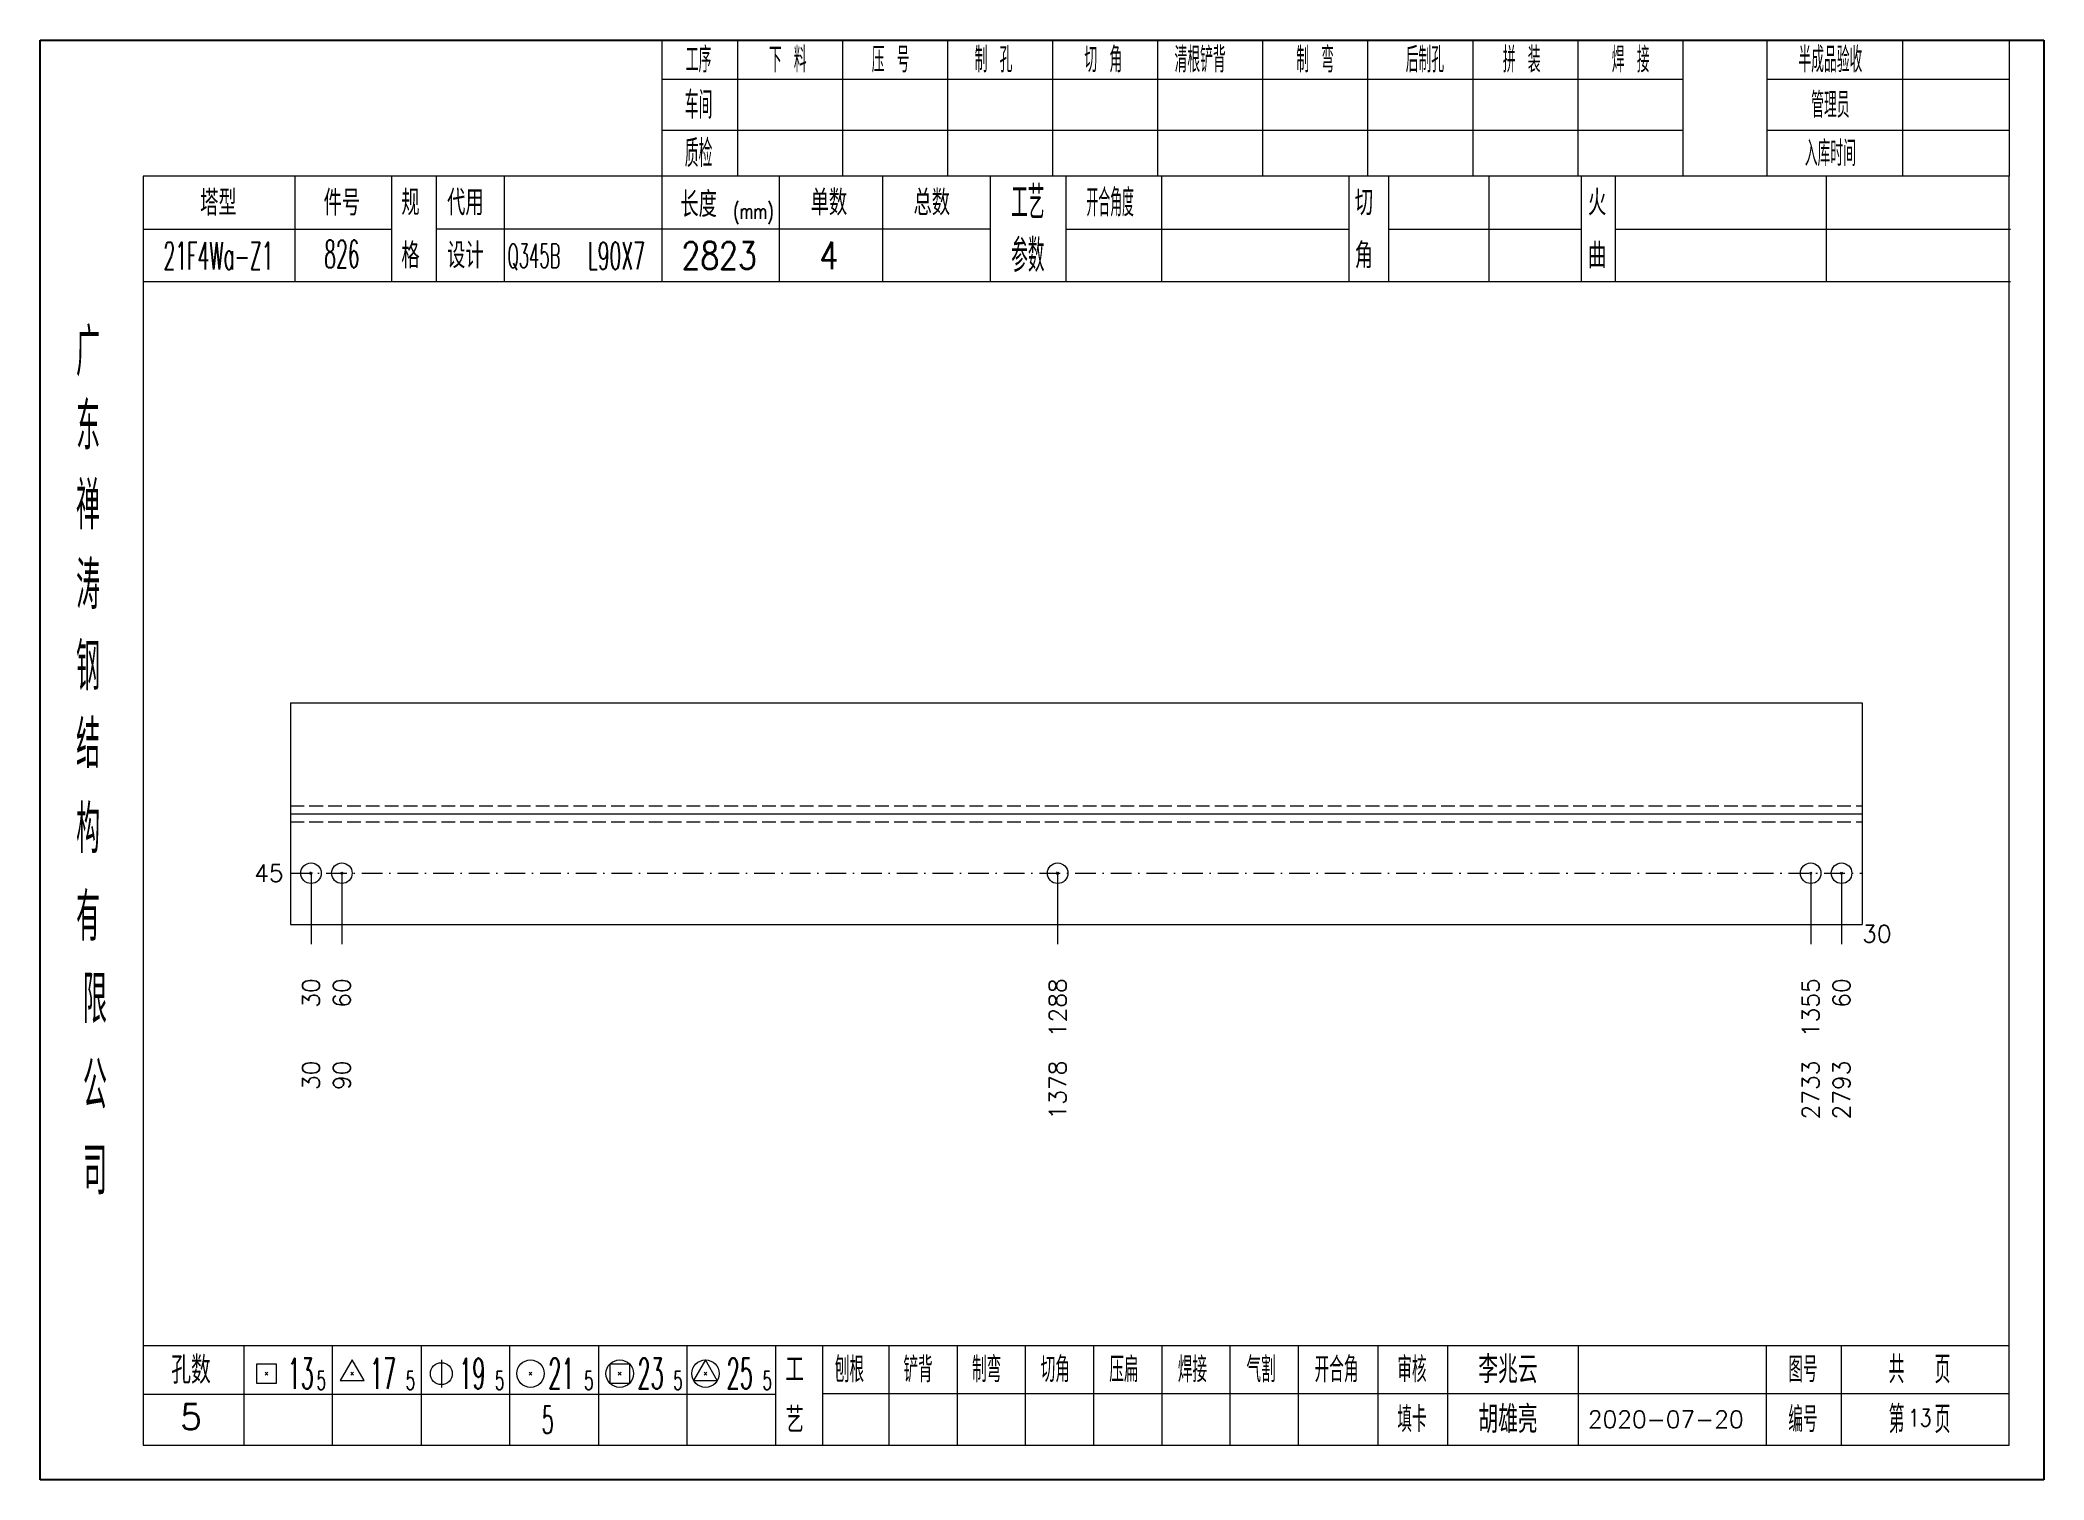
# Model space of a CAD drawing. Extents: x 1310 to 15542, y -76 to 8381.
# Drawn here: x 5262 to 5554.1, y 933.9 to 1143.8 of the extents above; entities that cross this region are included whole.
import ezdxf
from ezdxf.enums import TextEntityAlignment as Align

# ---------------------------------------------------------------- set-up
doc = ezdxf.new("R2010")
doc.units = 0
doc.header["$MEASUREMENT"] = 0
doc.linetypes.add('一点画线', pattern=[5.2, 3, -1, 0.2, -1])
doc.linetypes.add('虚线', pattern=[2.75, 2, -0.75])
doc.layers.get('0').update_dxf_attribs({"linetype": 'CONTINUOUS', "lineweight": 25})
for name, color, linetype, lineweight in [('1', 7, 'CONTINUOUS', 25), ('4', 7, 'CONTINUOUS', 25), ('5', 7, 'CONTINUOUS', 25)]:
    doc.layers.add(name, color=color, linetype=linetype, lineweight=lineweight)
doc.styles.get("Standard").update_dxf_attribs({"font": 'simplex.shx', "width": 0.7, "height": 3, "bigfont": 'gbhzfs.shx'})

msp = doc.modelspace()

# ---------------------------------------------------------------- texts
at = {"color": 7, "linetype": 'Continuous', "lineweight": 13}
msp.add_text('45', height=2.5, dxfattribs=at).set_placement((5297.482, 1022.337), align=Align.MIDDLE_RIGHT)
at = {"layer": '1', "color": 7, "linetype": 'Continuous', "lineweight": 13}
msp.add_text('30', height=2.5, dxfattribs=at).set_placement((5527.612, 1013.504), align=Align.MIDDLE_LEFT)
at = {"layer": '1', "color": 8, "linetype": 'Continuous', "lineweight": 9}
for s, p in [('30', (5301.482, 1007.004)), ('60', (5305.982, 1007.004)), ('1288', (5410.328, 1007.004)), ('1355', (5520.112, 1007.004)), ('60', (5524.612, 1007.004))]:
    msp.add_text(s, height=2.5, rotation=90, dxfattribs=at).set_placement(p, align=Align.MIDDLE_RIGHT)
at = {"layer": '1', "color": 7, "linetype": 'Continuous', "lineweight": 13}
for s, p in [('30', (5301.482, 995.004)), ('90', (5305.982, 995.004)), ('1378', (5410.328, 995.004)), ('2733', (5520.112, 995.004)), ('2793', (5524.612, 995.004))]:
    msp.add_text(s, height=2.5, rotation=90, dxfattribs=at).set_placement(p, align=Align.MIDDLE_RIGHT)
at = {"layer": '4', "color": 1, "linetype": 'Continuous', "lineweight": 25}
for s, height, width, p in [('工序', 3.7, 0.7, (5357.982, 1140.961)), ('下 料', 3.7, 0.7, (5370.982, 1140.961)), ('压 号', 3.7, 0.7, (5385.982, 1140.961)), ('制 孔', 3.7, 0.7, (5400.982, 1140.961)), ('切 角', 3.7, 0.7, (5416.982, 1140.961)), ('清根铲背 ', 3.7, 0.7, (5431.982, 1140.961)), (' 制 弯', 3.7, 0.7, (5446.982, 1140.961)), (' 后制孔', 3.7, 0.7, (5462.982, 1140.961)), ('拼 装', 3.7, 0.7, (5477.982, 1140.961)), (' 焊 接', 3.7, 0.7, (5492.982, 1140.961)), ('半成品验收', 3.7, 0.7, (5522.982, 1140.961)), ('车间', 4, 0.7, (5357.982, 1134.361)), ('管理员', 3.7, 0.7, (5522.982, 1134.361)), ('质检', 4, 0.7, (5357.982, 1127.301)), ('入库时间', 3.7, 0.7, (5522.982, 1127.301)), ('工艺', 4.8, 0.7, (5405.982, 1120.121)), ('开合角度', 4, 0.6, (5417.982, 1120.121)), ('(mm)', 2.24, 0.7, (5365.982, 1118.861)), ('21F4Wa-Z1', 4, 0.5, (5287.982, 1112.381)), ('826', 4, 0.5, (5305.982, 1112.631)), ('Q345B', 3.5, 0.5, (5333.982, 1112.361)), ('L90X7', 4, 0.5, (5345.982, 1112.361)), ('2823', 4, 0.8, (5360.982, 1112.411)), ('4', 4, 0.8, (5376.982, 1112.411)), ('参数', 4.8, 0.7, (5405.982, 1112.411)), ('广', 6.96, 0.7, (5268.982, 1098.331)), ('东', 6.96, 0.7, (5268.982, 1087.541)), ('禅', 6.96, 0.7, (5268.982, 1075.951)), ('涛', 6.96, 0.7, (5268.982, 1064.351)), ('钢', 6.96, 0.7, (5268.982, 1052.461)), ('结', 6.96, 0.7, (5268.982, 1041.151)), ('构', 6.96, 0.7, (5268.982, 1028.771)), ('有', 6.96, 0.7, (5268.982, 1015.961)), ('限', 6.96, 0.7, (5269.982, 1003.961)), ('公', 6.96, 0.7, (5269.982, 991.421)), ('司', 6.96, 0.7, (5269.982, 978.941)), ('13', 4.47, 0.5, (5299.982, 949.361)), ('5', 2.68, 0.6, (5302.982, 948.361)), ('17', 4.47, 0.5, (5311.982, 949.361)), ('5', 2.68, 0.6, (5315.982, 948.361)), ('19', 4.47, 0.5, (5324.982, 949.361)), ('5', 2.68, 0.6, (5328.982, 948.361)), ('21', 4.47, 0.5, (5337.982, 949.361)), ('5', 2.68, 0.6, (5341.982, 948.361)), ('23', 4.47, 0.5, (5350.982, 949.361)), ('5', 2.68, 0.6, (5354.982, 948.361)), ('25', 4.47, 0.5, (5363.982, 949.361)), ('5', 2.68, 0.6, (5367.982, 948.361)), ('刨根', 3.7, 0.8, (5379.982, 949.961)), ('铲背', 3.7, 0.8, (5389.982, 949.961)), ('制弯', 3.7, 0.8, (5399.982, 949.961)), ('切角', 3.7, 0.8, (5409.982, 949.961)), ('压扁', 3.7, 0.8, (5419.982, 949.961)), ('焊接', 3.7, 0.8, (5429.982, 949.961)), ('气割', 3.7, 0.8, (5439.982, 949.961)), ('开合角', 3.7, 0.8, (5450.982, 949.961)), ('审核', 3.7, 0.8, (5461.982, 949.961)), ('图号', 3.7, 0.8, (5518.982, 949.961)), ('共  页', 4, 0.8, (5535.982, 949.961)), ('5', 4, 0.5, (5335.982, 942.611)), ('填卡', 3.7, 0.8, (5461.982, 942.691)), ('编号', 3.7, 0.8, (5518.982, 942.691)), ('第  页', 4, 0.8, (5535.982, 942.691))]:
    msp.add_text(s, height=height, dxfattribs=dict(at, width=width)).set_placement(p, align=Align.MIDDLE_CENTER)
for s, height, p in [('塔型', 3.7, (5287.982, 1120.091)), ('件号', 3.7, (5305.982, 1120.091)), ('规', 3.7, (5315.982, 1120.121)), ('代用', 3.7, (5323.982, 1120.121)), ('长度', 3.7, (5357.982, 1119.861)), ('单数', 3.7, (5376.982, 1120.121)), ('总数', 3.7, (5391.982, 1120.121)), ('切', 3.7, (5454.982, 1120.121)), ('火', 3.7, (5488.982, 1120.121)), ('格', 3.7, (5315.982, 1112.411)), ('设计', 3.7, (5323.982, 1112.411)), ('角', 3.7, (5454.982, 1112.411)), ('曲', 3.7, (5488.982, 1112.411)), ('李兆云', 4, (5475.982, 949.961)), ('孔数', 4, (5283.982, 949.881)), ('工', 3.7, (5371.982, 949.961)), ('5', 3.7, (5283.982, 943.051)), ('艺', 3.7, (5371.982, 942.611)), ('胡雄亮', 4, (5475.982, 942.691)), ('2020-07-20', 2.5, (5498.982, 942.691))]:
    msp.add_text(s, height=height, dxfattribs=at).set_placement(p, align=Align.MIDDLE_CENTER)
at = {"layer": '4', "color": 6, "linetype": 'Continuous', "lineweight": 25, "width": 0.8}
msp.add_text('13', height=2.5, dxfattribs=at).set_placement((5536.007, 942.919), align=Align.MIDDLE_CENTER)

# ---------------------------------------------------------------- blocks, each defined once
blk = doc.blocks.new('孔21.5')
at = {"layer": '5', "color": 7, "linetype": 'Continuous', "lineweight": 13}
for p, q in [((-0.1, -0.1), (0.1, 0.1)), ((0.1, -0.1), (-0.1, 0.1))]:
    blk.add_line(p, q, dxfattribs=at)
blk.add_circle((0, 0), 1, dxfattribs=at)
blk = doc.blocks.new('CTJGK')
at = {"color": 6, "linetype": 'Continuous'}
for p, q in [((0, 209.97), (292.13, 209.97)), ((0, 0), (0, 209.97)), ((292.13, 209.97), (292.13, 0)), ((292.13, 0), (0, 0))]:
    blk.add_line(p, q, dxfattribs=at)

# ---------------------------------------------------------------- linework, layer by layer
at = {"color": 7, "linetype": 'Continuous', "lineweight": 18}
for p, q in [((5298.482, 1047.171), (5298.482, 1014.837)), ((5298.482, 1047.171), (5527.612, 1047.171)), ((5527.612, 1047.171), (5527.612, 1014.837)), ((5298.482, 1031.004), (5527.612, 1031.004))]:
    msp.add_line(p, q, dxfattribs=at)
at = {"color": 1, "linetype": '虚线', "lineweight": 18}
for p, q in [((5298.482, 1032.171), (5527.612, 1032.171)), ((5298.482, 1029.837), (5527.612, 1029.837))]:
    msp.add_line(p, q, dxfattribs=at)
at = {"color": 3, "linetype": '一点画线', "lineweight": 13}
msp.add_line((5298.482, 1022.337), (5527.612, 1022.337), dxfattribs=at)
at = {"color": 7, "linetype": 'Continuous', "lineweight": 13}
for p, q in [((5301.482, 1022.337), (5301.482, 1012.004)), ((5305.982, 1022.337), (5305.982, 1012.004)), ((5410.328, 1022.337), (5410.328, 1012.004)), ((5520.112, 1022.337), (5520.112, 1012.004)), ((5524.612, 1022.337), (5524.612, 1012.004))]:
    msp.add_line(p, q, dxfattribs=at)
at = {"layer": '1', "color": 7, "linetype": 'Continuous', "lineweight": 18}
msp.add_line((5298.482, 1014.837), (5527.612, 1014.837), dxfattribs=at)
at = {"layer": '4', "color": 1, "linetype": 'Continuous', "lineweight": 18}
for p, q in [((5261.982, 1143.831), (5261.982, 933.861)), ((5554.112, 1143.831), (5261.982, 1143.831)), ((5352.612, 1143.831), (5352.612, 1123.991)), ((5363.642, 1143.831), (5363.642, 1123.971)), ((5378.952, 1143.831), (5378.952, 1123.971)), ((5394.272, 1143.831), (5394.272, 1123.971)), ((5409.582, 1143.831), (5409.582, 1123.971)), ((5424.892, 1143.831), (5424.892, 1123.971)), ((5440.202, 1143.831), (5440.202, 1123.971)), ((5455.522, 1143.831), (5455.522, 1123.971)), ((5470.832, 1143.831), (5470.832, 1123.971)), ((5486.142, 1143.831), (5486.142, 1123.971)), ((5501.452, 1143.831), (5501.452, 1123.991)), ((5501.452, 1143.831), (5501.452, 1123.971)), ((5513.732, 1143.831), (5513.732, 1123.971)), ((5533.482, 1143.831), (5533.482, 1123.971)), ((5549.062, 1143.831), (5549.062, 1123.971)), ((5554.112, 1114.031), (5554.112, 1143.831)), ((5501.452, 1138.101), (5352.612, 1138.101)), ((5549.062, 1138.101), (5513.732, 1138.101)), ((5501.452, 1130.621), (5352.612, 1130.621)), ((5549.062, 1130.621), (5513.732, 1130.621)), ((5276.992, 1123.971), (5276.992, 938.911)), ((5549.062, 1123.971), (5276.992, 1123.971)), ((5299.112, 1123.981), (5299.112, 1108.561)), ((5313.262, 1108.561), (5313.262, 1123.971)), ((5319.762, 1108.561), (5319.762, 1123.971)), ((5329.632, 1123.971), (5329.632, 1108.561)), ((5352.612, 1123.991), (5352.612, 1108.561)), ((5369.732, 1123.971), (5369.732, 1108.561)), ((5384.782, 1123.971), (5384.782, 1108.561)), ((5400.482, 1123.971), (5400.482, 1108.561)), ((5411.542, 1123.971), (5411.542, 1108.561)), ((5425.492, 1123.971), (5425.492, 1108.561)), ((5452.792, 1123.971), (5452.792, 1108.561)), ((5458.552, 1123.971), (5458.552, 1108.561)), ((5473.172, 1123.971), (5473.172, 1108.561)), ((5486.632, 1123.971), (5486.632, 1108.561)), ((5491.622, 1123.971), (5491.622, 1108.561)), ((5522.362, 1123.971), (5522.362, 1108.561)), ((5549.062, 938.911), (5549.062, 1123.971)), ((5313.262, 1116.211), (5276.992, 1116.211)), ((5400.482, 1116.261), (5319.762, 1116.261)), ((5411.542, 1116.261), (5452.792, 1116.261)), ((5458.552, 1116.261), (5486.632, 1116.261)), ((5491.622, 1116.261), (5549.242, 1116.261)), ((5554.112, 933.861), (5554.112, 1114.031)), ((5549.242, 1108.561), (5276.992, 1108.561)), ((5276.992, 953.441), (5549.062, 953.441)), ((5291.682, 953.441), (5291.682, 938.911)), ((5304.612, 938.911), (5304.612, 953.441)), ((5317.542, 953.441), (5317.542, 938.911)), ((5330.462, 938.911), (5330.462, 953.441)), ((5343.392, 953.441), (5343.392, 938.911)), ((5356.322, 938.911), (5356.322, 953.441)), ((5369.242, 938.911), (5369.242, 953.441)), ((5376.112, 938.911), (5376.112, 953.441)), ((5385.772, 938.911), (5385.772, 953.441)), ((5395.712, 938.911), (5395.712, 953.441)), ((5405.652, 938.911), (5405.652, 953.441)), ((5415.602, 938.911), (5415.602, 953.441)), ((5425.542, 938.911), (5425.542, 953.441)), ((5435.482, 938.911), (5435.482, 953.441)), ((5445.432, 938.911), (5445.432, 953.441)), ((5457.072, 938.911), (5457.072, 953.441)), ((5467.222, 938.911), (5467.222, 953.441)), ((5486.282, 938.911), (5486.282, 953.441)), ((5513.662, 938.911), (5513.662, 953.441)), ((5524.622, 938.911), (5524.622, 953.441)), ((5369.242, 946.311), (5276.992, 946.311)), ((5376.072, 946.471), (5549.062, 946.471)), ((5276.992, 938.911), (5549.062, 938.911)), ((5261.982, 933.861), (5554.112, 933.861))]:
    msp.add_line(p, q, dxfattribs=at)
at = {"layer": '4', "color": 7, "linetype": 'Continuous', "lineweight": 13}
for p, q in [((5293.568, 947.947), (5293.568, 950.775)), ((5293.568, 950.775), (5296.396, 950.775)), ((5294.782, 949.161), (5295.182, 949.561)), ((5295.182, 949.161), (5294.782, 949.561)), ((5296.396, 950.775), (5296.396, 947.947)), ((5307.482, 951.361), (5305.75, 948.361)), ((5307.282, 949.161), (5307.682, 949.561)), ((5307.682, 949.161), (5307.282, 949.561)), ((5309.214, 948.361), (5307.482, 951.361)), ((5320.482, 951.361), (5320.482, 947.361)), ((5333.282, 949.161), (5333.682, 949.561)), ((5333.682, 949.161), (5333.282, 949.561)), ((5345.068, 947.947), (5345.068, 950.775)), ((5345.068, 950.775), (5347.896, 950.775)), ((5346.282, 949.161), (5346.682, 949.561)), ((5346.682, 949.161), (5346.282, 949.561)), ((5347.896, 950.775), (5347.896, 947.947)), ((5358.982, 951.361), (5357.25, 948.361)), ((5358.782, 949.161), (5359.182, 949.561)), ((5359.182, 949.161), (5358.782, 949.561)), ((5360.714, 948.361), (5358.982, 951.361)), ((5296.396, 947.947), (5293.568, 947.947)), ((5305.75, 948.361), (5309.214, 948.361)), ((5347.896, 947.947), (5345.068, 947.947)), ((5357.25, 948.361), (5360.714, 948.361))]:
    msp.add_line(p, q, dxfattribs=at)
for centre, radius in [((5320.482, 949.361), 1.6), ((5333.482, 949.361), 2), ((5346.482, 949.361), 2), ((5358.982, 949.361), 2)]:
    msp.add_circle(centre, radius, dxfattribs=at)

# ---------------------------------------------------------------- block references
at = {"color": 0, "linetype": 'Continuous'}
msp.add_blockref('CTJGK', (5261.982, 933.861), dxfattribs=at)
at = {"layer": '1', "color": 8, "linetype": 'Continuous', "lineweight": 9, "xscale": 1.5, "yscale": 1.5, "zscale": 1.5}
for p in [(5301.482, 1022.337), (5305.982, 1022.337), (5410.328, 1022.337), (5520.112, 1022.337), (5524.612, 1022.337)]:
    msp.add_blockref('孔21.5', p, dxfattribs=at)

msp.set_redraw_order([(e.dxf.handle, doc.entitydb.next_handle()) for e in msp.query("TEXT MTEXT ATTDEF DIMENSION ARC_DIMENSION")])  # texts and dimensions are drawn at this point

doc.saveas('drawing.dxf')
